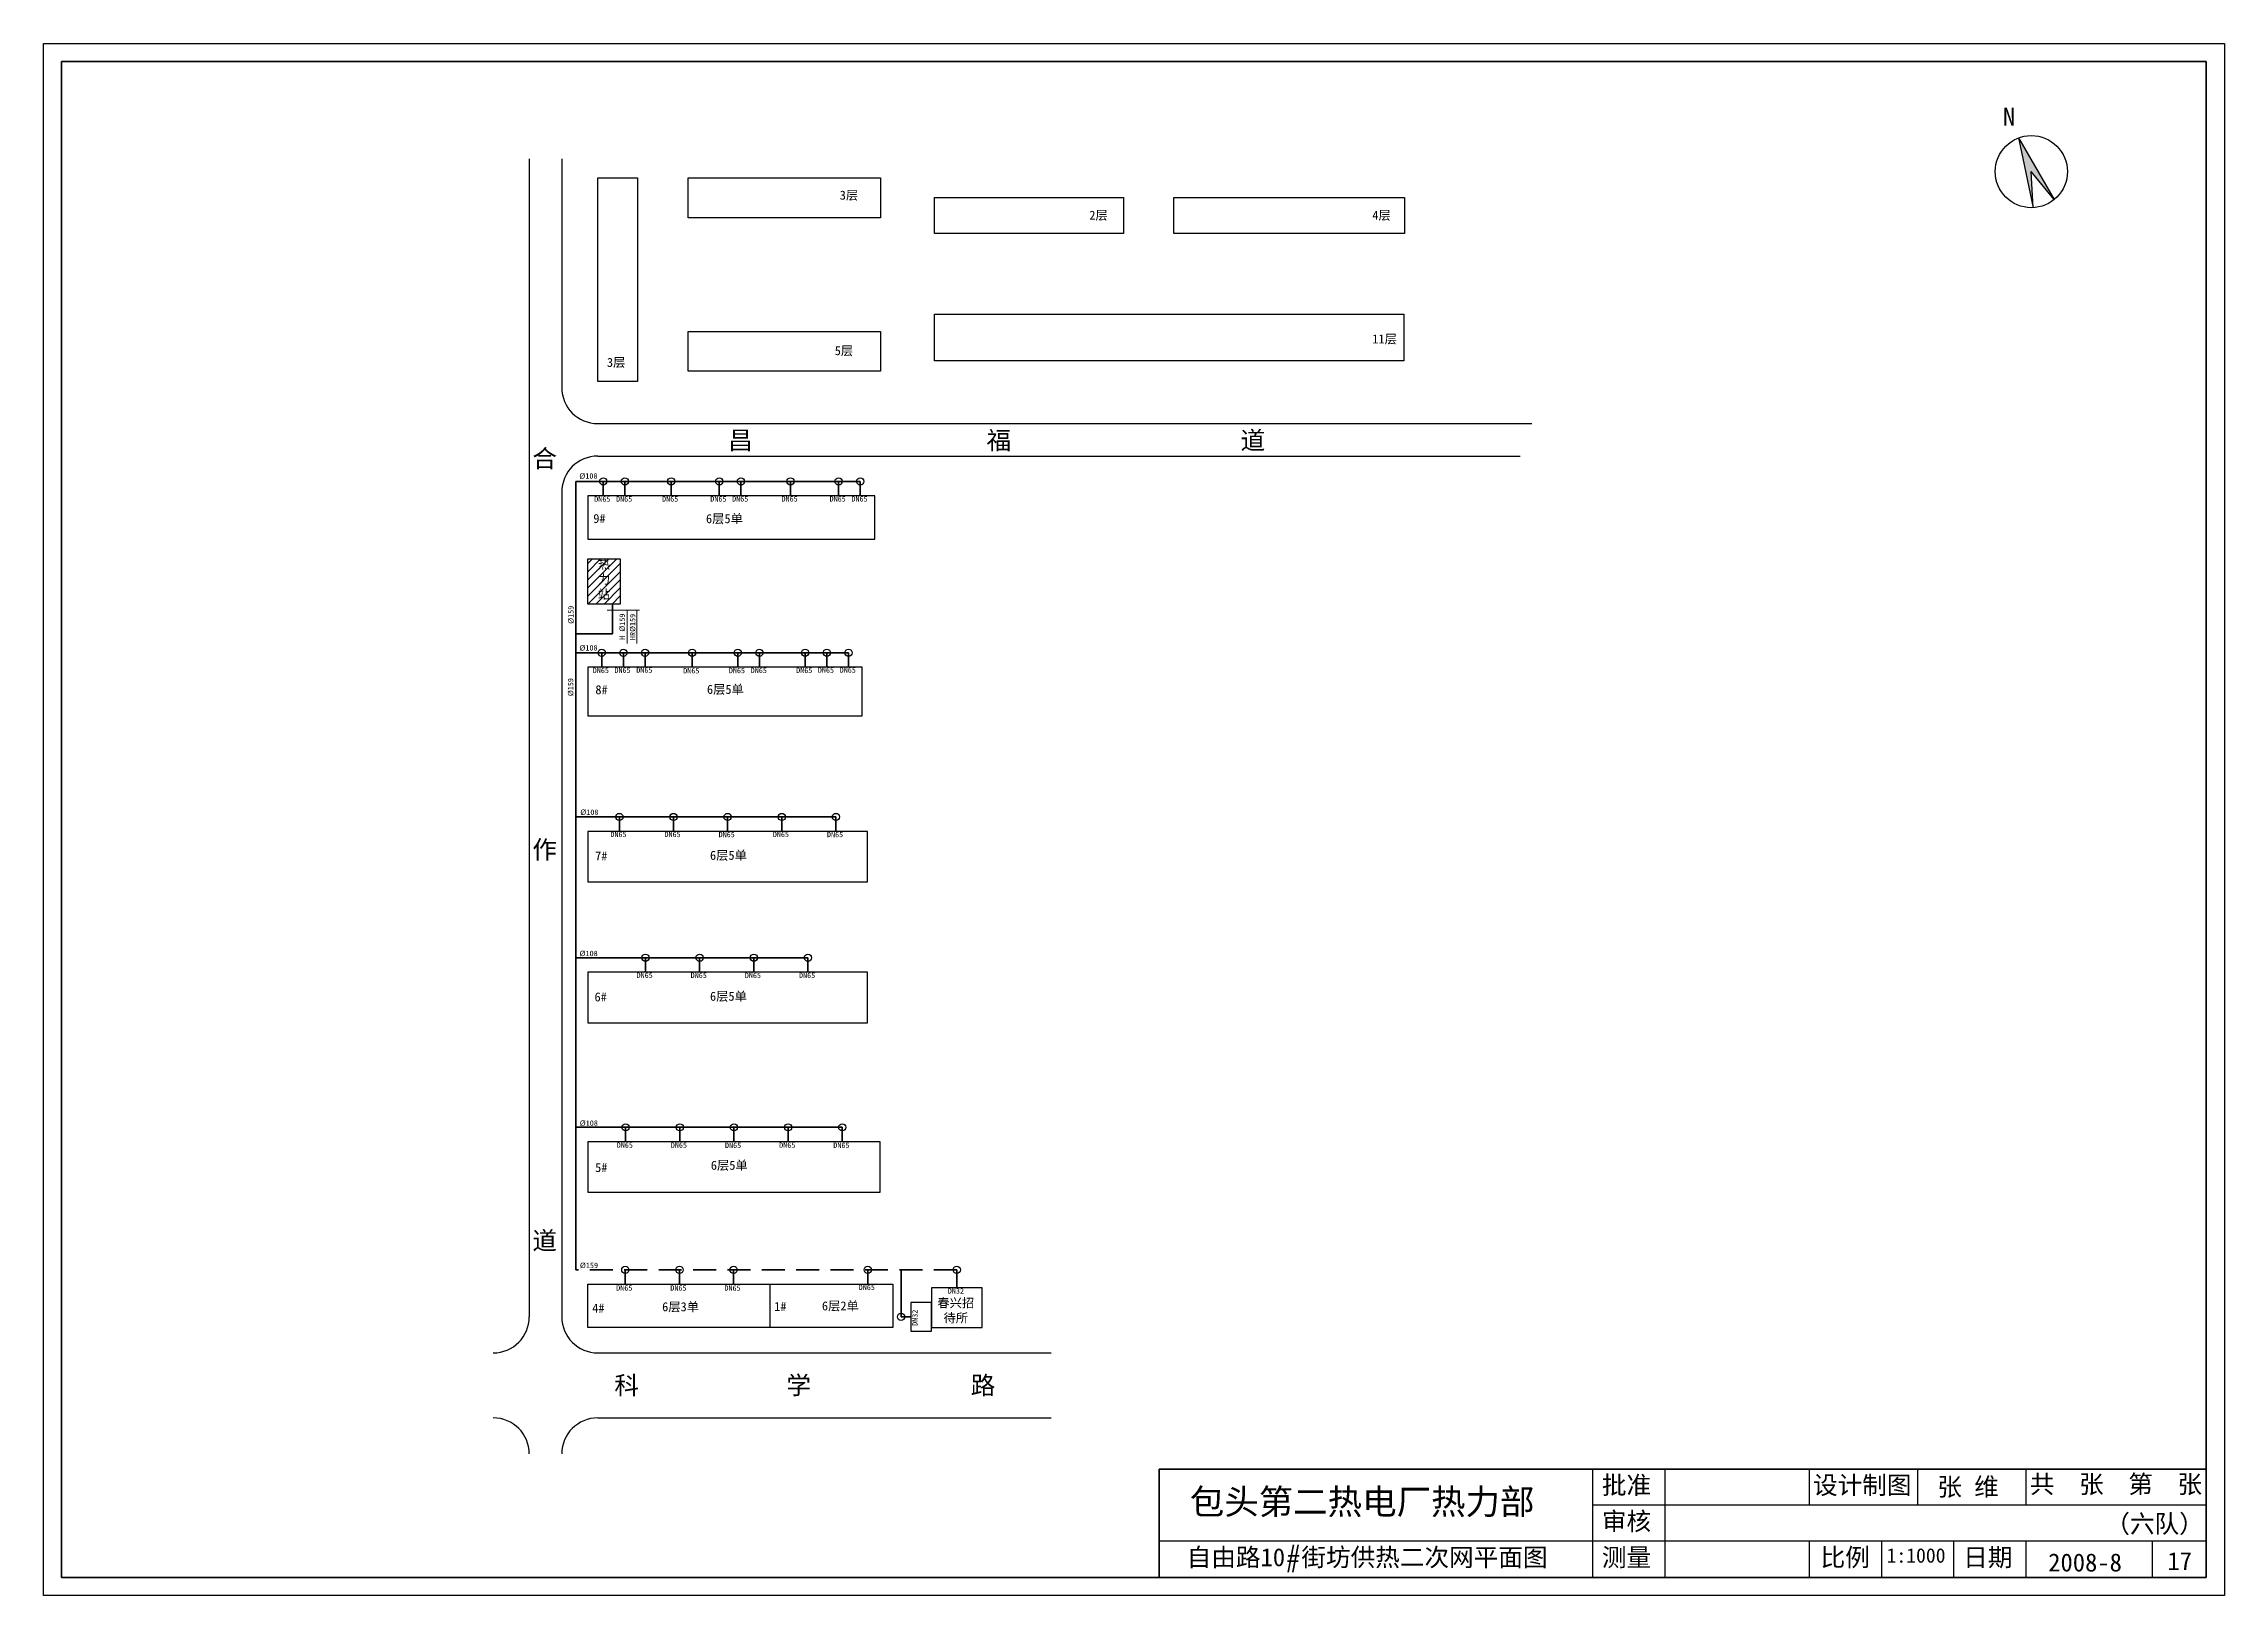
# Model space of a CAD drawing. Header units: millimetres. Extents: x 710 to 1314, y 285 to 715.
import ezdxf

# ---------------------------------------------------------------- set-up
doc = ezdxf.new("R2010")
doc.units = ezdxf.units.MM
doc.linetypes.add('DASHED2', pattern=[9.525, 6.35, -3.175])
doc.layers.add('标注', color=7, linetype='Continuous', lineweight=18)
doc.layers.add('管道', color=7, linetype='Continuous', lineweight=50)
doc.layers.add('边线', color=1, linetype='Continuous')

msp = doc.modelspace()

# ---------------------------------------------------------------- hatches: boundary and pattern name
msp.add_hatch(color=256).paths.add_polyline_path([(1257.12, 689.2), (1261.19, 669.88), (1260.71, 679.87), (1267.05, 672.14)])
at = {"layer": '标注'}
h = msp.add_hatch(dxfattribs=at)
h.set_pattern_fill('ANSI31', color=256, scale=0.5, style=0)
h.set_pattern_definition([(45, (-113.4474, -34.9031), (-1.122532, 1.122532), [])])
h.paths.add_polyline_path([(869.89, 572.55), (860.89, 572.55), (860.89, 560.05), (869.89, 560.05)])
h.paths.add_polyline_path([(863.06, 572.95), (867.72, 572.95), (867.72, 559.45), (863.06, 559.45)], flags=9)

# ---------------------------------------------------------------- linework, layer by layer
at = {"lineweight": 40}
for p, q in [((715.18, 290.35), (715.18, 710.35)), ((715.18, 710.35), (1309.18, 710.35)), ((1309.18, 710.35), (1309.18, 290.35)), ((1309.18, 320.35), (1019.18, 320.35)), ((1019.18, 320.35), (1019.18, 290.35)), ((1309.18, 290.35), (715.18, 290.35))]:
    msp.add_line(p, q, dxfattribs=at)
for p, q in [((1257.12, 689.2), (1261.19, 669.88)), ((1257.12, 689.2), (1267.05, 672.14)), ((844.69, 683.38), (844.69, 362.55)), ((853.69, 683.38), (853.69, 620.05)), ((863.69, 621.76), (863.69, 678.11)), ((863.69, 678.11), (874.69, 678.11)), ((874.69, 678.11), (874.69, 621.76)), ((888.73, 678.11), (941.96, 678.11)), ((888.73, 667.11), (888.73, 678.11)), ((941.96, 678.11), (941.96, 667.11)), ((1261.19, 669.88), (1260.71, 679.87)), ((1267.05, 672.14), (1260.71, 679.87)), ((956.96, 662.73), (956.96, 672.73)), ((956.96, 672.73), (1009.26, 672.73)), ((1009.26, 672.73), (1009.26, 662.73)), ((1023.19, 672.73), (1087.1, 672.73)), ((1023.19, 662.73), (1023.19, 672.73)), ((1087.1, 672.73), (1087.1, 662.73)), ((941.96, 667.11), (888.73, 667.11)), ((1009.26, 662.73), (956.96, 662.73)), ((1087.1, 662.73), (1023.19, 662.73)), ((956.96, 627.4), (956.96, 640.4)), ((956.96, 640.4), (1086.96, 640.4)), ((1086.96, 640.4), (1086.96, 627.4)), ((888.73, 624.55), (888.73, 635.55)), ((888.73, 635.55), (941.96, 635.55)), ((941.96, 635.55), (941.96, 624.55)), ((941.96, 624.55), (888.73, 624.55)), ((1086.96, 627.4), (956.96, 627.4)), ((874.69, 621.76), (863.69, 621.76)), ((863.69, 610.05), (1122.41, 610.05)), ((863.69, 601.05), (1119.14, 601.05)), ((853.69, 591.05), (853.69, 362.55)), ((940.39, 590.05), (860.89, 590.05)), ((860.89, 590.05), (860.89, 578.05)), ((940.39, 578.05), (940.39, 590.05)), ((860.89, 578.05), (940.39, 578.05)), ((860.89, 572.55), (869.89, 572.55)), ((860.89, 560.05), (860.89, 572.55)), ((869.89, 572.55), (869.89, 560.05)), ((869.89, 560.05), (860.89, 560.05)), ((936.89, 542.55), (860.89, 542.55)), ((860.89, 542.55), (860.89, 529.05)), ((936.89, 529.05), (936.89, 542.55)), ((860.89, 529.05), (936.89, 529.05)), ((860.89, 497.05), (860.89, 483.05)), ((938.39, 497.05), (860.89, 497.05)), ((938.39, 483.05), (938.39, 497.05)), ((860.89, 483.05), (938.39, 483.05)), ((938.39, 458.05), (860.89, 458.05)), ((860.89, 458.05), (860.89, 444.05)), ((938.39, 444.05), (938.39, 458.05)), ((860.89, 444.05), (938.39, 444.05)), ((941.89, 411.05), (860.89, 411.05)), ((860.89, 411.05), (860.89, 397.05)), ((941.89, 397.05), (941.89, 411.05)), ((860.89, 397.05), (941.89, 397.05)), ((860.89, 359.55), (860.89, 371.55)), ((860.89, 371.55), (945.39, 371.55)), ((911.39, 359.55), (911.39, 371.55)), ((945.39, 371.55), (945.39, 359.55)), ((970.09, 370.55), (956.09, 370.55)), ((956.09, 370.55), (956.09, 359.55)), ((970.09, 359.55), (970.09, 370.55)), ((956.09, 366.55), (950.39, 366.55)), ((950.39, 366.55), (950.39, 358.55)), ((956.09, 358.55), (956.09, 366.55)), ((945.39, 359.55), (860.89, 359.55)), ((950.39, 358.55), (956.09, 358.55)), ((956.09, 358.55), (956.09, 359.55)), ((956.09, 359.55), (970.09, 359.55)), ((863.69, 352.55), (989.24, 352.55)), ((863.69, 334.55), (989.24, 334.55)), ((1139.18, 320.35), (1139.18, 290.35)), ((1159.18, 320.35), (1159.18, 290.35)), ((1199.18, 320.35), (1199.18, 310.35)), ((1229.22, 320.35), (1229.22, 310.35)), ((1259.18, 320.35), (1259.18, 310.35)), ((1309.18, 310.35), (1139.18, 310.35)), ((1309.18, 300.35), (1019.18, 300.35)), ((1199.18, 300.35), (1199.18, 290.35)), ((1219.18, 300.35), (1219.18, 290.35)), ((1239.18, 300.35), (1239.18, 290.35)), ((1259.18, 300.35), (1259.18, 290.35)), ((1294.18, 300.35), (1294.18, 290.35))]:
    msp.add_line(p, q)
for centre, radius in [((1260.71, 679.87), 10), ((865.18, 594.05), 1), ((871.18, 594.05), 1), ((883.99, 594.05), 1), ((897.32, 594.05), 1), ((903.32, 594.05), 1), ((917.04, 594.05), 1), ((930.37, 594.05), 1), ((936.37, 594.05), 1), ((864.76, 546.55), 1), ((870.76, 546.55), 1), ((876.76, 546.55), 1), ((889.81, 546.55), 1), ((902.44, 546.55), 1), ((908.44, 546.55), 1), ((921.11, 546.55), 1), ((927.11, 546.55), 1), ((933.11, 546.55), 1), ((869.64, 501.05), 1), ((884.64, 501.05), 1), ((899.64, 501.05), 1), ((914.64, 501.05), 1), ((929.64, 501.05), 1), ((876.88, 462.05), 1), ((891.88, 462.05), 1), ((906.88, 462.05), 1), ((921.88, 462.05), 1), ((871.39, 415.05), 1), ((886.39, 415.05), 1), ((901.39, 415.05), 1), ((916.39, 415.05), 1), ((931.39, 415.05), 1), ((871.29, 375.55), 1), ((886.29, 375.55), 1), ((901.29, 375.55), 1), ((938.43, 375.55), 1), ((963.09, 375.55), 1), ((947.66, 362.55), 1)]:
    msp.add_circle(centre, radius)
for centre, start, end in [((863.69, 620.05), 180, 270), ((863.69, 591.05), 90, 180), ((834.69, 362.55), 270, 0), ((863.69, 362.55), 180, 270), ((834.69, 324.55), 0, 90), ((863.69, 324.55), 90, 180)]:
    msp.add_arc(centre, 10, start, end)
at = {"layer": '标注'}
for p, q in [((875.25, 558.34), (866.25, 558.34)), ((871.79, 549.16), (871.79, 558.34)), ((874.49, 549.16), (874.49, 558.34))]:
    msp.add_line(p, q, dxfattribs=at)
at = {"layer": '管道'}
for p, q in [((857.62, 594.05), (857.62, 375.55)), ((936.37, 594.05), (857.62, 594.05)), ((865.18, 590.05), (865.18, 594.05)), ((871.18, 590.05), (871.18, 594.05)), ((883.99, 590.05), (883.99, 594.05)), ((897.32, 590.05), (897.32, 594.05)), ((903.32, 590.05), (903.32, 594.05)), ((917.04, 590.05), (917.04, 594.05)), ((930.37, 590.05), (930.37, 594.05)), ((936.37, 590.05), (936.37, 594.05)), ((867.72, 560.11), (867.72, 551.83)), ((867.72, 551.83), (857.62, 551.83)), ((933.11, 546.55), (857.62, 546.55)), ((864.76, 542.55), (864.76, 546.55)), ((870.76, 542.55), (870.76, 546.55)), ((876.76, 542.55), (876.76, 546.55)), ((889.81, 542.55), (889.81, 546.55)), ((902.44, 542.55), (902.44, 546.55)), ((908.44, 542.55), (908.44, 546.55)), ((921.11, 542.55), (921.11, 546.55)), ((927.11, 542.55), (927.11, 546.55)), ((933.11, 542.55), (933.11, 546.55)), ((929.64, 501.05), (857.62, 501.05)), ((869.64, 497.05), (869.64, 501.05)), ((884.64, 497.05), (884.64, 501.05)), ((899.64, 497.05), (899.64, 501.05)), ((914.64, 497.05), (914.64, 501.05)), ((929.64, 497.05), (929.64, 501.05)), ((921.88, 462.05), (857.62, 462.05)), ((876.88, 458.05), (876.88, 462.05)), ((891.88, 458.05), (891.88, 462.05)), ((906.88, 458.05), (906.88, 462.05)), ((921.88, 458.05), (921.88, 462.05)), ((931.39, 415.05), (857.62, 415.05)), ((871.39, 411.05), (871.39, 415.05)), ((886.39, 411.05), (886.39, 415.05)), ((901.39, 411.05), (901.39, 415.05)), ((916.39, 411.05), (916.39, 415.05)), ((931.39, 411.05), (931.39, 415.05)), ((871.29, 371.55), (871.29, 375.55)), ((886.29, 371.55), (886.29, 375.55)), ((901.29, 371.55), (901.29, 375.55)), ((938.43, 371.55), (938.43, 375.55)), ((947.66, 375.55), (947.66, 362.55)), ((963.09, 375.55), (963.09, 370.55)), ((947.66, 362.55), (950.39, 362.55))]:
    msp.add_line(p, q, dxfattribs=at)
at = {"layer": '管道', "linetype": 'DASHED2'}
msp.add_line((963.09, 375.55), (857.62, 375.55), dxfattribs=at)
at = {"layer": '边线'}
for p, q in [((710.18, 715.35), (1314.18, 715.35)), ((710.18, 285.35), (710.18, 715.35)), ((1314.18, 715.35), (1314.18, 285.35)), ((1314.18, 285.35), (710.18, 285.35))]:
    msp.add_line(p, q, dxfattribs=at)

# ---------------------------------------------------------------- texts
at = {"attachment_point": 1}
for s, insert, char_height, width in [('N', (1252.86, 697.61), 5, 13.437), ('{\\fSimHei|b0|i0|c134|p2;包头第二热电厂热力部}', (1027.63, 314.81), 7, 133.3392), ('{\\fFangSong_GB2312|b0|i0|c134|p49;批准}', (1141.77, 318.41), 5, 88.5221), ('{\\fFangSong_GB2312|b0|i0|c134|p49;设计制图}', (1200.24, 318.41), 5, 88.5221), ('{\\fFangSong_GB2312|b0|i0|c134|p49;共  张  第  张}', (1260.32, 318.68), 5, 88.5221), ('{\\fFangSong_GB2312|b0|i0|c134|p49;审核}', (1141.77, 308.41), 5, 88.5221), ('{\\fSimSun|b0|i0|c134|p54;自由路}10{\\Ftxt.shx|c1;#\\fSimSun|b0|i0|c134|p6;街坊\\fSimSun|b0|i0|c134|p54;供热二次网平面图}', (1026.77, 298.43), 5, 146.3441), ('{\\fFangSong_GB2312|b0|i0|c134|p49;测量}', (1141.77, 298.41), 5, 88.5221), ('{\\fFangSong_GB2312|b0|i0|c134|p49;比例}', (1202.36, 298.41), 5, 88.5221), ('{\\fFangSong_GB2312|b0|i0|c134|p49;日期}', (1241.85, 298.41), 5, 88.5221)]:
    msp.add_mtext(s, dxfattribs=dict(at, insert=insert, char_height=char_height, width=width))
at = {"layer": '标注'}
for s, insert, char_height, width, attachment_point in [('3{\\fSimSun|b0|i0|c134|p54;层}', (930.68, 674.6), 2.5, 16.8182, 1), ('2{\\fSimSun|b0|i0|c134|p54;层}', (999.8, 669.04), 2.5, 16.8182, 1), ('4{\\fSimSun|b0|i0|c134|p54;层}', (1078.19, 669.04), 2.5, 16.8182, 1), ('11{\\fSimSun|b0|i0|c134|p54;层}', (1078.19, 634.75), 2.5, 16.8182, 1), ('3{\\fSimSun|b0|i0|c134|p54;层}', (866.2, 628.27), 2.5, 16.8182, 1), ('5{\\fSimSun|b0|i0|c134|p54;层}', (929.29, 631.51), 2.5, 16.8182, 1), ('{\\fSimSun|b0|i0|c134|p54;昌}', (899.79, 607.91), 5, 114.2237, 1), ('{\\fSimSun|b0|i0|c134|p54;福}', (971.34, 607.91), 5, 114.2237, 1), ('{\\fSimSun|b0|i0|c134|p54;道}', (1041.7, 607.91), 5, 114.2237, 1), ('{\\fSimSun|b0|i0|c134|p54;合\\P\\P\\P\\P\\P\\P\\P\\P\\P\\P\\P\\P\\P作\\P\\P\\P\\P\\P\\P\\P\\P\\P\\P\\P\\P\\P道}', (845.54, 602.87), 5, 5.6214, 1), ('%%C108', (858.55, 596.29), 1.5, 9.9494, 1), ('DN65', (862.68, 589.88), 1.5, 6.3469, 1), ('DN65', (868.73, 589.91), 1.5, 6.3469, 1), ('DN65', (881.48, 589.93), 1.5, 6.3469, 1), ('DN65', (894.83, 589.93), 1.5, 6.3469, 1), ('DN65', (900.88, 589.95), 1.5, 6.3469, 1), ('DN65', (914.56, 589.95), 1.5, 6.3469, 1), ('DN65', (927.87, 589.93), 1.5, 6.3469, 1), ('DN65', (933.92, 589.95), 1.5, 6.3469, 1), ('9#', (862.42, 585), 2.5, 5.2673, 1), ('6{\\fSimSun|b0|i0|c134|p54;层}5{\\fSimSun|b0|i0|c134|p54;单}', (893.64, 584.96), 2.5, 16.8182, 1), ('{\\fSimSun|b0|i0|c134|p54;热力站}', (863.69, 572.33), 2.5, 2.9399, 1), ('%%C108', (858.56, 548.66), 1.5, 9.9494, 1), ('DN65', (862.28, 542.42), 1.5, 6.3469, 1), ('DN65', (868.28, 542.47), 1.5, 6.3469, 1), ('DN65', (874.33, 542.49), 1.5, 6.3469, 1), ('DN65', (887.33, 542.33), 1.5, 6.3469, 1), ('6{\\fSimSun|b0|i0|c134|p54;层}5{\\fSimSun|b0|i0|c134|p54;单}', (893.91, 537.66), 2.5, 16.8182, 1), ('DN65', (899.97, 542.39), 1.5, 6.3469, 1), ('DN65', (906.02, 542.42), 1.5, 6.3469, 1), ('DN65', (918.62, 542.45), 1.5, 6.3469, 1), ('DN65', (924.62, 542.5), 1.5, 6.3469, 1), ('DN65', (930.67, 542.52), 1.5, 6.3469, 1), ('8#', (863.01, 537.55), 2.5, 5.2673, 1), ('%%C108', (858.82, 503.13), 1.5, 9.9494, 1), ('DN65', (867.16, 496.98), 1.5, 6.3469, 1), ('DN65', (882.14, 496.97), 1.5, 6.3469, 1), ('DN65', (897.13, 496.94), 1.5, 6.3469, 1), ('DN65', (912.15, 496.98), 1.5, 6.3469, 1), ('DN65', (927.14, 496.95), 1.5, 6.3469, 1), ('7#', (862.93, 491.51), 2.5, 5.2673, 1), ('6{\\fSimSun|b0|i0|c134|p54;层}5{\\fSimSun|b0|i0|c134|p54;单}', (894.75, 491.68), 2.5, 16.8182, 1), ('%%C108', (858.62, 463.99), 1.5, 9.9494, 1), ('DN65', (874.41, 457.94), 1.5, 6.3469, 1), ('DN65', (889.39, 457.93), 1.5, 6.3469, 1), ('DN65', (904.39, 457.9), 1.5, 6.3469, 1), ('DN65', (919.4, 457.94), 1.5, 6.3469, 1), ('6#', (862.77, 452.44), 2.5, 5.2673, 1), ('6{\\fSimSun|b0|i0|c134|p54;层}5{\\fSimSun|b0|i0|c134|p54;单}', (894.75, 452.62), 2.5, 16.8182, 1), ('%%C108', (858.66, 416.97), 1.5, 9.9494, 1), ('DN65', (868.92, 410.87), 1.5, 6.3469, 1), ('DN65', (883.9, 410.86), 1.5, 6.3469, 1), ('DN65', (898.9, 410.82), 1.5, 6.3469, 1), ('DN65', (913.91, 410.87), 1.5, 6.3469, 1), ('DN65', (928.9, 410.84), 1.5, 6.3469, 1), ('5#', (862.94, 405.16), 2.5, 5.2673, 1), ('6{\\fSimSun|b0|i0|c134|p54;层}5{\\fSimSun|b0|i0|c134|p54;单}', (894.98, 405.79), 2.5, 16.8182, 1), ('%%C159', (858.71, 377.55), 1.5, 9.9494, 1), ('DN65', (868.77, 371.3), 1.5, 6.3469, 1), ('DN65', (883.76, 371.29), 1.5, 6.3469, 1), ('DN65', (898.75, 371.26), 1.5, 6.3469, 1), ('DN65', (935.94, 371.47), 1.5, 6.3469, 1), ('DN32', (960.61, 370.47), 1.5, 6.3469, 1), ('4#', (862.12, 366.18), 2.5, 5.2673, 1), ('6{\\fSimSun|b0|i0|c134|p54;层}3{\\fSimSun|b0|i0|c134|p54;单}', (881.49, 366.58), 2.5, 16.8182, 1), ('1#', (912.53, 366.65), 2.5, 5.2673, 1), ('6{\\fSimSun|b0|i0|c134|p54;层}2{\\fSimSun|b0|i0|c134|p54;单}', (925.76, 366.82), 2.5, 16.8182, 1), ('{\\fSimSun|b0|i0|c134|p54;春兴招待所}', (962.82, 364.18), 2.5, 12.9873, 5), ('{\\fSimSun|b0|i0|c134|p54;科            学             路}', (868.27, 346.08), 5, 114.2237, 1), ('{\\fKaiTi_GB2312|b0|i0|c134|p49;张 维}', (1234.67, 317.96), 5, 30.3874, 1), ('{\\fKaiTi_GB2312|b0|i0|c134|p49;（六队）}', (1281.2, 307.7), 5, 30.3874, 1), ('{\\H0.8x;1:1000}', (1220.62, 298.42), 5, 42.6517, 1), ('2008-8', (1265.39, 296.98), 5, 42.6517, 1), ('17', (1298.41, 297.36), 5, 42.6517, 1)]:
    msp.add_mtext(s, dxfattribs=dict(at, insert=insert, char_height=char_height, width=width, attachment_point=attachment_point))
at = {"layer": '标注', "char_height": 1.5, "attachment_point": 1, "rotation": 90}
for s, insert, width in [('%%C159', (855.46, 554.56), 9.9494), ('H %%C159', (869.67, 550.14), 11.8997), ('HR%%C159', (872.57, 550.06), 11.9811), ('%%C159', (855.39, 534.51), 9.9494), ('DN32', (950.73, 360.04), 3.133)]:
    msp.add_mtext(s, dxfattribs=dict(at, insert=insert, width=width))

doc.saveas('drawing.dxf')
